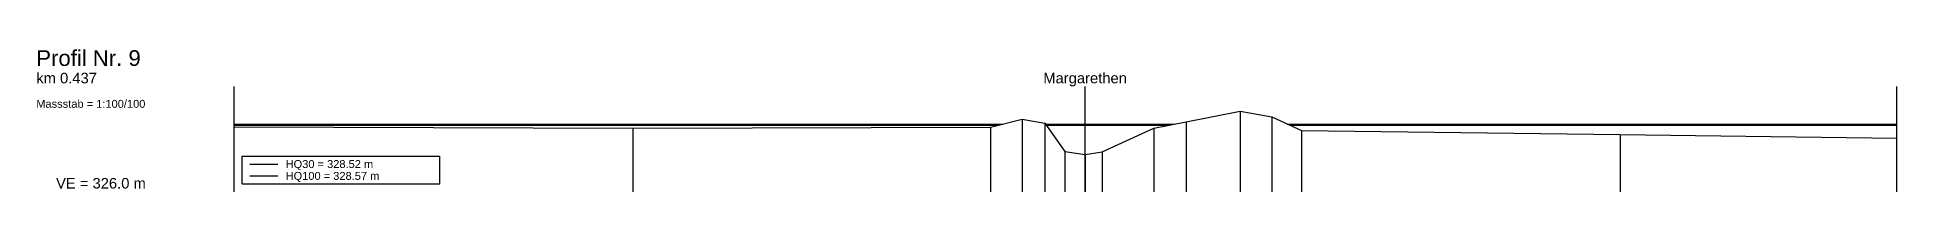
# Model space of a CAD drawing. Header units: millimetres. Extents: x -8 to 79, y -83 to 317.
# Drawn here: x -7.5 to 63, y 86 to 91.4 of the extents above; entities that cross this region are included whole.
import ezdxf
from ezdxf.enums import TextEntityAlignment as Align

# ---------------------------------------------------------------- set-up
doc = ezdxf.new("R2010")
doc.units = ezdxf.units.MM
doc.styles.get("Standard").update_dxf_attribs({"font": 'arial.ttf'})

msp = doc.modelspace()

# ---------------------------------------------------------------- texts
for s, height, p in [('Profil Nr. 9', 0.6, (-7.5, 90.6)), ('km 0.437', 0.4, (-7.5, 90)), ('Massstab = 1:100/100', 0.3, (-7.5, 89.1)), ('VE = 326.0 m', 0.4, (-6.75, 86))]:
    msp.add_text(s, height=height).set_placement(p, align=Align.BOTTOM_LEFT)
at = {"color": 1}
msp.add_text('Margarethen', height=0.4, dxfattribs=at).set_placement((32.252, 90), align=Align.BOTTOM_CENTER)
for s, p in [('HQ30 = 328.52 m', (1.95, 87.05)), ('HQ100 = 328.57 m', (1.95, 86.6))]:
    msp.add_text(s, height=0.3).set_placement(p, align=Align.MIDDLE_LEFT)

# ---------------------------------------------------------------- linework, layer by layer
at = {"layer": 'axis', "color": 1}
msp.add_line((32.252, 86), (32.252, 90), dxfattribs=at)
at = {"layer": 'frame'}
for p, q in [((0, 86), (0, 90)), ((63.018, 86), (63.018, 90)), ((0.3, 86.3), (0.3, 87.35)), ((0.3, 87.35), (7.8, 87.35)), ((7.8, 86.3), (7.8, 87.35)), ((0.3, 86.3), (7.8, 86.3))]:
    msp.add_line(p, q, dxfattribs=at)
at = {"layer": 'HQ100', "color": 3}
for p, q in [((0, 88.572), (29.137, 88.572)), ((30.747, 88.572), (35.647, 88.572)), ((39.91, 88.572), (63.018, 88.572)), ((0.6, 86.6), (1.65, 86.6))]:
    msp.add_line(p, q, dxfattribs=at)
at = {"layer": 'HQ30', "color": 2}
for p, q in [((0, 88.525), (28.955, 88.525)), ((30.78, 88.525), (35.418, 88.525)), ((40.012, 88.525), (63.018, 88.525)), ((0.6, 87.05), (1.65, 87.05))]:
    msp.add_line(p, q, dxfattribs=at)
at = {"layer": 'marker', "color": 253}
for p, q in [((38.134, 89.06), (38.134, 86)), ((39.326, 88.84), (39.326, 86)), ((15.114, 88.41), (15.114, 86)), ((28.666, 88.45), (28.666, 86)), ((29.868, 88.76), (29.868, 86)), ((30.72, 88.61), (30.72, 86)), ((34.858, 88.41), (34.858, 86)), ((36.08, 88.66), (36.08, 86)), ((40.458, 88.32), (40.458, 86)), ((52.529, 88.18), (52.529, 86)), ((31.481, 87.53), (31.481, 86)), ((32.253, 87.41), (32.253, 86)), ((32.894, 87.51), (32.894, 86))]:
    msp.add_line(p, q, dxfattribs=at)
at = {"layer": 'profile'}
msp.add_lwpolyline([(0, 88.47), (15.114, 88.41), (28.666, 88.45), (29.868, 88.76), (30.72, 88.61), (31.481, 87.53), (32.253, 87.41), (32.894, 87.51), (34.858, 88.41), (36.08, 88.66), (38.134, 89.06), (39.326, 88.84), (40.458, 88.32), (52.529, 88.18), (63.018, 88.03)], dxfattribs=at)

msp.set_redraw_order([(e.dxf.handle, doc.entitydb.next_handle()) for e in msp.query("TEXT MTEXT ATTDEF DIMENSION ARC_DIMENSION")])  # texts and dimensions are drawn at this point

doc.saveas('drawing.dxf')
